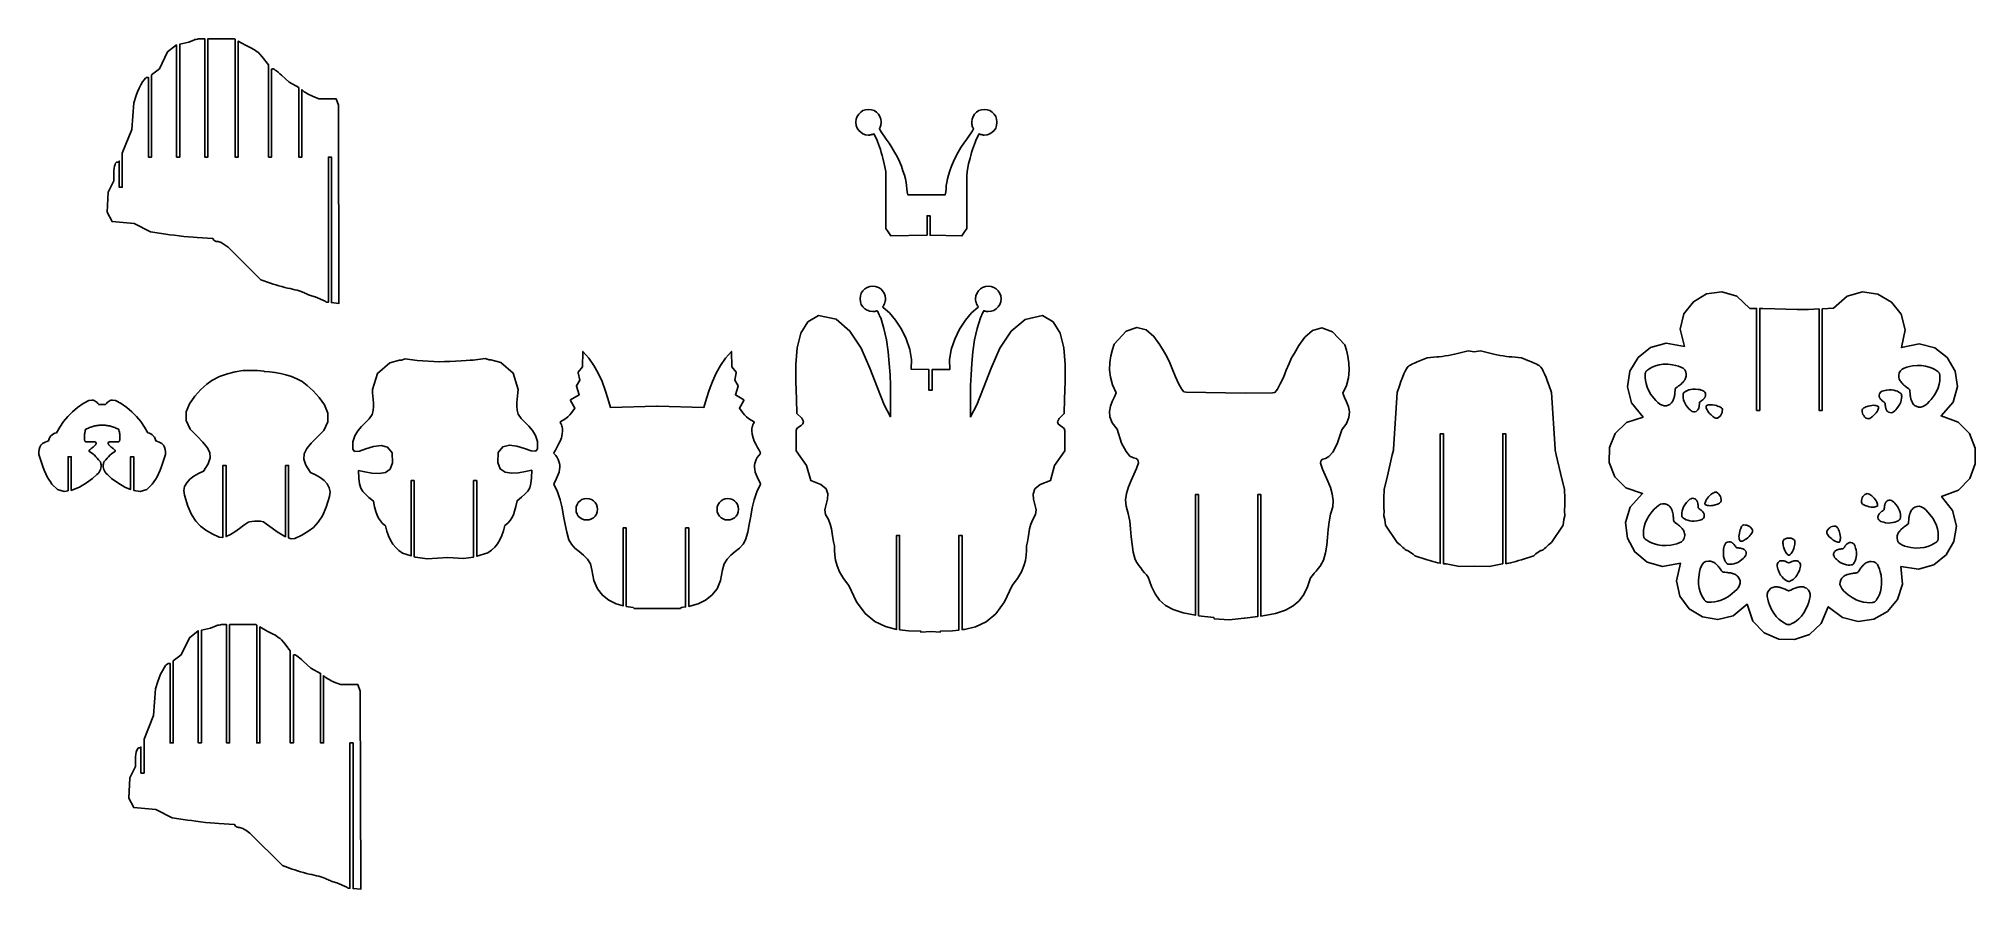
# Model space of a CAD drawing. Header units: millimetres. Extents: x 7 to 1861, y 479 to 1295.
import ezdxf

# ---------------------------------------------------------------- set-up
doc = ezdxf.new("R2010")
doc.units = ezdxf.units.MM
doc.layers.get('0').update_dxf_attribs({"color": 46, "true_color": 0x876e08})

msp = doc.modelspace()

# ---------------------------------------------------------------- linework, layer by layer
at = {"color": 251, "true_color": 0x565656}
for points in [[(108.7, 1256.7), (107.4, 1255.2), (105.8, 1253.1), (104.2, 1250.3), (102.6, 1247.1), (101.1, 1243.6), (99.8, 1240.1), (97.5, 1233.1), (95.8, 1207.4), (86.6, 1184.8), (86.6, 1152.2), (83.6, 1152.2), (83.6, 1177.4), (83.2, 1176.3), (81.8, 1176.3), (80.9, 1176.1), (80.2, 1175.3), (79.6, 1174.1), (79.1, 1172.4), (78.8, 1170.3), (78.6, 1167.8), (78.5, 1164.9), (78.5, 1158.4), (72.9, 1147.6), (72.1, 1128.2), (76.8, 1119.2), (97.8, 1117.3), (113.7, 1109.5), (128.4, 1107.2), (132.1, 1106.7), (136.3, 1106.1), (140.9, 1105.5), (145.5, 1105), (150, 1104.6), (154.3, 1104.2), (158.2, 1103.9), (173.4, 1102.9), (174.2, 1101.5), (174.5, 1101.2), (174.9, 1100.9), (175.4, 1100.7), (175.9, 1100.4), (176.5, 1100.3), (177.2, 1100.2), (177.8, 1100.1), (178.5, 1100.1), (179.4, 1099.8), (180.3, 1099.5), (181.3, 1099.1), (182.3, 1098.6), (183.3, 1098), (184.2, 1097.4), (187.9, 1094.7), (219.2, 1063.6), (228.6, 1060.2), (231, 1059.4), (233.6, 1058.5), (236.5, 1057.7), (239.4, 1056.9), (242.2, 1056.1), (244.9, 1055.5), (247.2, 1055), (249.5, 1054.5), (251.7, 1053.9), (253.9, 1053.4), (256, 1052.8), (257.8, 1052.2), (259.3, 1051.7), (260.5, 1051.2), (261.4, 1050.7), (262.5, 1050.2), (263.7, 1049.7), (264.8, 1049.2), (265.9, 1048.8), (266.9, 1048.4), (267.8, 1048.1), (271.3, 1047), (280.8, 1042.9), (281.7, 1042.1), (283.9, 1041.9), (283.9, 1181.1), (286.9, 1181.1), (286.9, 1041.6), (294.1, 1040.9), (293.7, 1230.7), (291.3, 1237), (274.8, 1237), (268.8, 1239.5), (267.4, 1240.1), (265.9, 1240.8), (264.5, 1241.5), (263.1, 1242.3), (261.9, 1243), (260.9, 1243.7), (260.1, 1244.3), (258.6, 1245.7), (258.6, 1181.1), (255.6, 1181.1), (255.6, 1247.7), (246.5, 1252.8), (239.1, 1259.5), (237.4, 1261), (235.7, 1262.4), (234.3, 1263.6), (233, 1264.5), (231.9, 1265.2), (231.2, 1265.6), (230.8, 1265.7), (229.9, 1265.1), (229.6, 1265.5), (229.6, 1181.1), (226.6, 1181.1), (226.6, 1269.4), (220.5, 1277.3), (218.4, 1279.8), (217.8, 1280.4), (216.9, 1281.2), (215.8, 1282), (214.6, 1282.9), (213.2, 1283.7), (211.8, 1284.6), (210.4, 1285.3), (204.5, 1288.4), (197.6, 1292.3), (197.6, 1181.1), (194.6, 1181.1), (194.6, 1294), (193.7, 1294.5), (168.6, 1294.5), (168.6, 1181.1), (165.6, 1181.1), (165.6, 1294.5), (161.8, 1294.5), (160.8, 1294.5), (159.7, 1294.3), (158.6, 1294.1), (157.4, 1293.9), (156.2, 1293.6), (155.2, 1293.2), (154.2, 1292.8), (150.4, 1291.1), (141.6, 1289.2), (141.6, 1181.1), (138.6, 1181.1), (138.6, 1288.6), (138.4, 1288.6), (130, 1282), (122.2, 1265.7), (114.6, 1259.8), (114.6, 1181.1), (111.6, 1181.1), (111.6, 1257.4), (111.4, 1257.2), (109.8, 1257.2)], [(923.9, 1211.5), (923, 1208.9), (921.6, 1206.7), (919.7, 1204.8), (917.4, 1203.4), (914.9, 1202.5), (912.1, 1202.2), (911.4, 1202.2), (910.6, 1202.3), (909.9, 1202.4), (909.1, 1202.6), (908.4, 1202.8), (907.7, 1203), (907, 1203.3), (904.4, 1197.9), (903.5, 1195.9), (902.6, 1193.5), (901.7, 1190.9), (900.8, 1188.2), (899.9, 1185.4), (899.1, 1182.6), (898.4, 1179.9), (897.1, 1174.7), (895.6, 1167.4), (895.4, 1163.1), (895.4, 1112.5), (893.2, 1109.5), (893.2, 1109.5), (890.7, 1105.5), (860.2, 1106.2), (860.2, 1106.4), (860.2, 1108.8), (860.2, 1109), (860.2, 1109.2), (860.2, 1118.2), (860.2, 1118.4), (860.2, 1118.6), (860.2, 1124.9), (857.2, 1124.9), (857.2, 1116.2), (857.2, 1116), (857.2, 1106.3), (856.7, 1106.3), (822.6, 1105.5), (820.1, 1109.5), (820.1, 1109.5), (817.9, 1112.5), (817.9, 1163.1), (817.8, 1167.4), (816.2, 1174.7), (814.9, 1179.9), (814.2, 1182.6), (813.4, 1185.4), (812.6, 1188.2), (811.6, 1190.9), (810.7, 1193.5), (809.8, 1195.9), (809, 1197.9), (806.4, 1203.3), (805.7, 1203), (805, 1202.8), (804.2, 1202.6), (803.5, 1202.4), (802.7, 1202.3), (802, 1202.2), (801.2, 1202.2), (798.4, 1202.5), (795.9, 1203.4), (793.7, 1204.8), (791.8, 1206.7), (790.4, 1208.9), (789.5, 1211.5), (789.1, 1214.2), (789.2, 1214.5), (789.1, 1214.7), (789.5, 1217.5), (790.4, 1220), (791.8, 1222.3), (793.7, 1224.1), (795.9, 1225.6), (798.4, 1226.5), (801.2, 1226.8), (804, 1226.5), (806.5, 1225.6), (808.8, 1224.1), (810.6, 1222.3), (812.1, 1220), (813, 1217.5), (813.3, 1214.7), (813.3, 1214.5), (813.3, 1214.2), (813.2, 1213.3), (813.1, 1212.5), (813, 1211.6), (812.7, 1210.7), (812.4, 1209.9), (812.1, 1209.1), (811.7, 1208.3), (812.6, 1206.1), (818.1, 1198.1), (820.9, 1194.3), (823.6, 1190.2), (826.2, 1185.9), (828.7, 1181.5), (830.8, 1176.9), (832.7, 1172.3), (834.1, 1167.8), (835.6, 1163.8), (836.6, 1160.2), (837.2, 1156.8), (837.6, 1153.7), (837.9, 1150.7), (838.2, 1147.8), (838.7, 1144.9), (874.7, 1144.9), (875.1, 1147.8), (875.5, 1150.7), (875.7, 1153.7), (876.1, 1156.8), (876.8, 1160.2), (877.8, 1163.8), (879.2, 1167.8), (880.7, 1172.3), (882.5, 1176.9), (884.7, 1181.5), (887.1, 1185.9), (889.7, 1190.2), (892.4, 1194.3), (895.2, 1198.1), (900.8, 1206.1), (901.7, 1208.3), (901.3, 1209.1), (900.9, 1209.9), (900.6, 1210.7), (900.4, 1211.6), (900.2, 1212.5), (900.1, 1213.3), (900.1, 1214.2), (900.1, 1214.5), (900.1, 1214.7), (900.4, 1217.5), (901.3, 1220), (902.7, 1222.3), (904.6, 1224.1), (906.8, 1225.6), (909.4, 1226.5), (912.1, 1226.8), (914.9, 1226.5), (917.4, 1225.6), (919.7, 1224.1), (921.6, 1222.3), (923, 1220), (923.9, 1217.5), (924.2, 1214.7), (924.2, 1214.5), (924.2, 1214.2)], [(959.3, 853.2), (960.6, 848), (961.6, 843.1), (961.1, 838.4), (958.4, 833.8), (956.5, 829.2), (955.4, 824.8), (954.7, 820.4), (954.1, 816.3), (953.5, 812.3), (952.5, 808.6), (952.5, 804.2), (952.2, 799.6), (951.5, 794.6), (950, 789.3), (947.6, 783.5), (943.9, 777.2), (938.8, 770.4), (931.5, 754.8), (923.2, 743.5), (913.9, 735.8), (903.8, 731), (893, 728.4), (890.8, 728.2), (890.8, 818.5), (887.8, 818.5), (887.8, 727.8), (881.6, 727.2), (869.9, 726.7), (869.9, 725.8), (861.1, 726.4), (851.2, 725.8), (851.2, 726.8), (839.5, 727.2), (831, 728.1), (831, 818.5), (828, 818.5), (828, 728.5), (817.4, 731.1), (807.3, 735.9), (798, 743.6), (789.6, 754.8), (782.4, 770.4), (777.2, 777.3), (773.5, 783.6), (771.1, 789.3), (769.6, 794.7), (768.9, 799.6), (768.6, 804.3), (768.6, 808.6), (767.6, 812.4), (767, 816.3), (766.4, 820.5), (765.7, 824.8), (764.6, 829.2), (762.8, 833.8), (760.1, 838.5), (759.5, 843.1), (760.5, 848.1), (761.9, 853.2), (762.3, 858.3), (760.6, 863.1), (755.5, 867.4), (745.8, 871.1), (741.8, 885.5), (731.9, 899.6), (732, 919.1), (732.5, 921), (734.3, 922.4), (736.6, 923.7), (738.3, 925.4), (738.8, 927.6), (737.2, 930.8), (732.6, 935.2), (732.2, 949.4), (731.6, 965.6), (731.6, 982.4), (733, 998.4), (736.5, 1012.4), (743, 1023.1), (753.3, 1029.2), (770.1, 1025.6), (783.4, 1014.3), (794.1, 997.9), (802.6, 978.9), (809.8, 960), (816.1, 943.5), (822.3, 932.2), (822.2, 953), (822.1, 962.2), (821.8, 972.4), (821.1, 983.3), (820, 994.6), (818.3, 1005.8), (816, 1016.8), (812.9, 1027), (812.3, 1028), (811.8, 1029.1), (811.3, 1030.1), (810.8, 1031.1), (810.4, 1032.1), (810, 1033), (809.6, 1033.8), (809, 1033.6), (808.4, 1033.5), (807.8, 1033.3), (807.1, 1033.2), (806.5, 1033.1), (805.9, 1033), (805.2, 1033), (802.4, 1033.4), (799.9, 1034.3), (797.6, 1035.7), (795.7, 1037.6), (794.3, 1039.9), (793.4, 1042.4), (793.1, 1045.2), (793.4, 1048), (794.3, 1050.6), (795.7, 1052.8), (797.6, 1054.7), (799.9, 1056.2), (802.4, 1057.1), (805.2, 1057.4), (808, 1057.1), (810.6, 1056.2), (812.9, 1054.7), (814.7, 1052.8), (816.2, 1050.6), (817.1, 1048), (817.4, 1045.2), (817.4, 1044), (817.2, 1042.9), (816.9, 1041.7), (816.5, 1040.6), (816, 1039.5), (815.4, 1038.5), (814.7, 1037.6), (815.3, 1037), (821.2, 1031.9), (827.1, 1024.8), (832.7, 1016.3), (837.4, 1006.8), (840.8, 996.8), (842.5, 987), (842.1, 977.7), (859.1, 977.4), (859.1, 957.7), (862.1, 957.7), (862.1, 977.4), (879.1, 977.6), (878.6, 986.9), (880.3, 996.8), (883.7, 1006.7), (888.4, 1016.2), (894, 1024.8), (899.9, 1031.8), (905.9, 1036.9), (906.4, 1037.5), (905.7, 1038.5), (905.1, 1039.5), (904.6, 1040.6), (904.2, 1041.7), (904, 1042.8), (903.8, 1044), (903.7, 1045.2), (904, 1048), (905, 1050.5), (906.4, 1052.8), (908.3, 1054.7), (910.5, 1056.1), (913.1, 1057), (915.9, 1057.3), (918.7, 1057), (921.3, 1056.1), (923.5, 1054.7), (925.4, 1052.8), (926.8, 1050.5), (927.8, 1048), (928.1, 1045.2), (927.8, 1042.4), (926.8, 1039.8), (925.4, 1037.5), (923.5, 1035.7), (921.3, 1034.2), (918.7, 1033.3), (915.9, 1033), (915.3, 1033), (914.6, 1033.1), (914, 1033.1), (913.4, 1033.3), (912.7, 1033.4), (912.1, 1033.6), (911.5, 1033.8), (911.2, 1033), (910.8, 1032), (910.3, 1031.1), (909.8, 1030.1), (909.3, 1029), (908.8, 1028), (908.3, 1027), (905.2, 1016.7), (902.8, 1005.8), (901.2, 994.5), (900, 983.3), (899.4, 972.4), (899, 962.1), (899, 952.9), (898.8, 932.1), (905, 943.5), (911.4, 959.9), (918.5, 978.9), (927.1, 997.8), (937.7, 1014.2), (951.1, 1025.5), (967.8, 1029.2), (978.1, 1023.1), (984.6, 1012.4), (988.2, 998.4), (989.5, 982.3), (989.5, 965.6), (988.9, 949.4), (988.6, 935.2), (983.9, 930.7), (982.3, 927.5), (982.8, 925.3), (984.6, 923.7), (986.8, 922.3), (988.6, 920.9), (989.2, 919.1), (989.2, 899.6), (979.4, 885.5), (975.4, 871.1), (965.7, 867.4), (960.6, 863), (958.8, 858.2)], [(1587.2, 748.3), (1599.8, 740.5), (1614.5, 737.9), (1629.3, 741.5), (1642.6, 752.6), (1648.2, 736.2), (1659, 725), (1672.9, 719.2), (1688, 718.7), (1702.2, 723.7), (1713.6, 734.1), (1720.3, 750.1), (1733.9, 739.7), (1748.9, 736.1), (1763.8, 738.3), (1776.9, 745.6), (1786.6, 757), (1791.4, 771.7), (1789.8, 788.7), (1806.8, 786.2), (1821.5, 790.4), (1833.2, 799.8), (1840.6, 812.7), (1843.1, 827.5), (1839.4, 842.4), (1828.8, 855.9), (1844.9, 862), (1855.7, 873.1), (1861.1, 887.2), (1861, 902.2), (1855.5, 916.2), (1844.7, 927.1), (1828.4, 933.1), (1840, 946.2), (1844.1, 961.2), (1841.8, 976), (1834.3, 989), (1822.4, 998.3), (1807.4, 1002.1), (1790.3, 998.5), (1793.8, 1015.5), (1790, 1030.4), (1780.7, 1042.1), (1767.8, 1049.6), (1753.1, 1051.8), (1738.3, 1047.8), (1725.2, 1036.4), (1714.5, 1035.6), (1714.5, 938.3), (1711.5, 938.3), (1711.5, 1035.5), (1701.4, 1035.1), (1690.5, 1035.1), (1679.8, 1035.3), (1669, 1035.7), (1657.6, 1035.9), (1654.7, 1036), (1654.7, 938.3), (1651.7, 938.3), (1651.7, 1036), (1645.3, 1036.1), (1632.8, 1047.8), (1618.4, 1052), (1603.8, 1049.9), (1591.1, 1042.5), (1582.1, 1031), (1578.6, 1016.3), (1582.6, 999.6), (1565.2, 1002.7), (1550.1, 998.5), (1538.1, 989), (1530.4, 975.8), (1528, 960.8), (1531.9, 945.6), (1543, 931.9), (1527, 926.7), (1516.2, 916.3), (1510.8, 902.8), (1510.6, 888.3), (1515.8, 874.7), (1526.4, 864.1), (1542.4, 858.6), (1530.5, 845.7), (1526, 830.9), (1527.9, 815.9), (1535.1, 802.7), (1546.7, 793), (1561.6, 788.8), (1578.9, 791.9), (1574.9, 775.1), (1578.3, 760.2)], [(1192.8, 958.6), (1195.5, 963.7), (1198.5, 970), (1201.3, 976.8), (1204, 983.3), (1206.3, 988.6), (1209, 993.2), (1213.3, 1000.6), (1219.1, 1008.6), (1226.4, 1014.9), (1235.3, 1017.3), (1245.6, 1013.5), (1257.3, 1001.2), (1258.9, 996.1), (1260.3, 990.2), (1261.3, 983.7), (1261.5, 976.8), (1260.8, 969.5), (1258.8, 962.1), (1255.4, 954.7), (1257, 950.8), (1259, 946.4), (1260.7, 941.8), (1261.7, 936.8), (1261.3, 931.4), (1259, 925.8), (1254.4, 919.8), (1250, 906.4), (1245.8, 898.3), (1242, 894.1), (1238.8, 892.3), (1236.2, 891.6), (1234.6, 890.5), (1234, 887.6), (1235.9, 882.1), (1238.4, 876.4), (1241, 870.5), (1243.5, 864.4), (1245.3, 858.3), (1246.2, 852), (1245.8, 845.8), (1243.6, 838.9), (1242.3, 831.6), (1241.4, 824.1), (1240.8, 816.6), (1240.1, 809.1), (1238.9, 801.8), (1236.9, 794.8), (1235.3, 791.8), (1233.6, 789.2), (1231.7, 786.7), (1229.9, 784.4), (1228.1, 782.2), (1226.3, 780), (1224.6, 777.8), (1221.5, 769.2), (1218, 761.9), (1213.6, 755.9), (1208, 751), (1200.6, 747), (1191, 743.8), (1178.8, 741.3), (1177, 741.1), (1177, 857.6), (1174, 857.6), (1174, 740.7), (1161.5, 739.2), (1161.5, 739.1), (1160.8, 739.1), (1146.5, 737.6), (1132.1, 738.6), (1131.9, 739.7), (1117.2, 741.6), (1117.2, 857.6), (1114.2, 857.6), (1114.2, 742), (1102.6, 744.4), (1093, 747.6), (1085.6, 751.5), (1080, 756.4), (1075.6, 762.5), (1072.1, 769.7), (1069, 778.4), (1067.3, 780.6), (1065.6, 782.7), (1063.7, 784.9), (1061.9, 787.3), (1060, 789.7), (1058.3, 792.4), (1056.7, 795.3), (1054.7, 802.3), (1053.6, 809.7), (1052.8, 817.2), (1052.2, 824.7), (1051.4, 832.2), (1050, 839.4), (1047.8, 846.4), (1047.4, 852.6), (1048.3, 858.8), (1050.1, 865), (1052.6, 871), (1055.2, 876.9), (1057.7, 882.7), (1059.6, 888.2), (1059, 891.1), (1057.4, 892.2), (1054.8, 892.9), (1051.6, 894.6), (1047.8, 898.9), (1043.6, 907), (1039.2, 920.4), (1034.6, 926.3), (1032.3, 932), (1031.9, 937.3), (1032.9, 942.3), (1034.6, 947), (1036.6, 951.3), (1038.2, 955.3), (1034.8, 962.7), (1032.8, 970.1), (1032.1, 977.3), (1032.3, 984.3), (1033.3, 990.7), (1034.7, 996.6), (1036.3, 1001.8), (1048, 1014.1), (1058.3, 1017.9), (1067.2, 1015.5), (1074.5, 1009.2), (1080.3, 1001.2), (1084.6, 993.8), (1087.3, 989.2), (1089.6, 983.9), (1092.3, 977.4), (1095.1, 970.6), (1098.1, 964.2), (1100.9, 959.1), (1103.3, 956.1), (1105.4, 955.9), (1161.8, 954.8), (1188.2, 955.3), (1190.3, 955.5)], [(366.2, 871), (363.2, 871), (363.2, 798.9), (355, 801.6), (351.5, 804), (348.4, 806.8), (345.7, 810.1), (343.5, 813.9), (341.5, 818), (339.9, 822.6), (338.7, 827.6), (335.9, 830), (333.7, 832.4), (332, 835), (330.6, 837.9), (329.4, 841.4), (328.2, 845.9), (327.1, 851.4), (322.8, 855), (319.4, 857.9), (316.9, 860.7), (315, 863.8), (313.8, 867.9), (313.1, 873.3), (312.9, 880.7), (319, 879.4), (325.7, 878.2), (332.5, 877.7), (338.5, 878.8), (343, 882), (345.5, 888.1), (345, 897.7), (340.7, 903.2), (334.4, 904.8), (327.2, 903.7), (319.9, 901.5), (313.6, 899.4), (309.1, 898.8), (307.4, 901.1), (307.5, 908.3), (309.3, 914.1), (312.1, 918.8), (315.7, 922.9), (319.5, 926.6), (323.1, 930.3), (326, 934.4), (326.9, 938.3), (327.2, 942), (327.1, 945.5), (326.9, 948.8), (326.5, 952), (326.2, 955.1), (326.1, 958.2), (330.9, 973.7), (342.7, 984), (352.2, 986.6), (353.9, 986.4), (357.5, 987.6), (369, 986.2), (390.3, 984.9), (395.1, 985.1), (400.4, 985.2), (405.8, 985.5), (411, 985.7), (415.8, 986), (419.7, 986.3), (422.6, 986.5), (434.2, 987.9), (437.8, 986.8), (439.5, 986.9), (449, 984.3), (460.8, 974.1), (465.6, 958.5), (465.5, 955.4), (465.2, 952.3), (464.8, 949.1), (464.5, 945.8), (464.5, 942.3), (464.8, 938.6), (465.6, 934.7), (468.6, 930.7), (472.2, 927), (476, 923.2), (479.5, 919.2), (482.4, 914.4), (484.1, 908.6), (484.3, 901.4), (482.6, 899.1), (478.1, 899.7), (471.7, 901.8), (464.5, 904), (457.3, 905.1), (451, 903.5), (446.6, 898), (446.2, 888.4), (448.6, 882.3), (453.2, 879.1), (459.2, 878.1), (465.9, 878.5), (472.7, 879.7), (478.7, 881), (478.5, 873.6), (477.9, 868.2), (476.7, 864.2), (474.8, 861), (472.2, 858.2), (468.8, 855.3), (464.6, 851.7), (463.4, 846.2), (462.3, 841.8), (461.1, 838.2), (459.7, 835.3), (457.9, 832.7), (455.7, 830.4), (453, 827.9), (451.7, 822.9), (450.2, 818.3), (448.2, 814.2), (445.9, 810.4), (443.2, 807.1), (440.2, 804.3), (436.7, 801.9), (426, 798.5), (426, 871), (423, 871), (423, 797.7), (413.3, 796.3), (398.2, 797.4), (378.4, 796), (367.3, 797.6), (366.2, 797.9)], [(598.4, 942.3), (598.4, 942.3), (598.4, 942.3), (598.4, 942.3), (598.4, 942.3), (598.4, 942.3), (598.8, 942.3), (599.2, 942.3), (599.2, 942.3), (599.2, 942.3), (599.2, 942.3), (599.2, 942.3), (599.2, 942.3), (599.2, 942.3), (599.2, 942.3), (643.6, 941.2), (646, 949.6), (648.6, 957.8), (651.7, 966), (655.3, 973.9), (659.4, 981.4), (664.3, 988.4), (669.9, 994.8), (670.4, 980.1), (674.4, 974.9), (674.4, 974.5), (674.4, 974.4), (673.1, 967.3), (676.3, 962), (676.1, 961.7), (676.3, 961.5), (673.7, 953.2), (681.9, 948.4), (681.6, 948), (681.9, 947.9), (677.5, 940.5), (679.2, 938.1), (680.9, 935.9), (682.5, 934), (684.3, 932.2), (686.3, 930.5), (688.7, 928.9), (691.7, 927.3), (691.4, 926.9), (691.7, 926.8), (691.1, 925.7), (690.5, 924.5), (690.1, 923.3), (689.8, 922.2), (689.6, 921), (689.4, 919.9), (689.4, 918.8), (689.7, 915.4), (690.6, 912.1), (691.8, 908.9), (693.3, 905.8), (694.8, 902.9), (696.4, 900.2), (697.7, 897.6), (697.5, 897.4), (697.7, 897.1), (696, 895.1), (694.7, 893.1), (693.7, 891.2), (693, 889.3), (692.4, 887.5), (692.1, 885.8), (692, 884), (692.3, 881.6), (692.8, 879.1), (693.6, 876.8), (694.5, 874.5), (695.6, 872.3), (696.7, 870.2), (697.7, 868), (697.5, 867.8), (697.7, 867.5), (694.2, 860.2), (691.7, 852.6), (689.9, 844.8), (688.4, 836.9), (687, 829.1), (685.5, 821.5), (683.3, 814.2), (681, 810), (677.6, 806.4), (673.6, 803.1), (669.4, 799.7), (665.7, 795.9), (662.8, 791.2), (661.4, 785.4), (659.6, 775.4), (656.1, 767.4), (651.2, 761.1), (645.1, 756.4), (638, 753), (630.2, 750.7), (629, 750.5), (629, 825.7), (626, 825.7), (626, 750), (621.8, 749.3), (621, 748.6), (613.6, 748.6), (611.7, 748.5), (608.8, 748.4), (606, 748.4), (603.2, 748.4), (600.4, 748.4), (598.8, 748.4), (597.3, 748.4), (594.5, 748.4), (591.6, 748.4), (588.8, 748.4), (586, 748.5), (584, 748.6), (576.7, 748.6), (575.9, 749.3), (569.2, 750.4), (569.2, 825.7), (566.2, 825.7), (566.2, 751), (559.6, 753), (552.5, 756.4), (546.4, 761.1), (541.5, 767.4), (538, 775.4), (536.2, 785.4), (534.8, 791.2), (532, 795.9), (528.2, 799.7), (524.1, 803.1), (520, 806.4), (516.6, 810), (514.3, 814.2), (512.2, 821.5), (510.6, 829.1), (509.2, 836.9), (507.8, 844.8), (506, 852.6), (503.5, 860.2), (500, 867.5), (500.1, 867.8), (500, 868), (501, 870.2), (502.1, 872.3), (503.1, 874.5), (504, 876.8), (504.8, 879.1), (505.4, 881.6), (505.6, 884), (505.5, 885.8), (505.2, 887.5), (504.7, 889.3), (503.9, 891.2), (502.9, 893.1), (501.6, 895.1), (500, 897.1), (500.1, 897.4), (500, 897.6), (501.3, 900.2), (502.8, 902.9), (504.4, 905.8), (505.8, 908.9), (507.1, 912.1), (507.9, 915.4), (508.3, 918.8), (508.2, 919.9), (508.1, 921), (507.8, 922.2), (507.5, 923.3), (507.1, 924.5), (506.6, 925.7), (506, 926.8), (506.2, 926.9), (506, 927.3), (508.9, 928.9), (511.3, 930.5), (513.4, 932.2), (515.1, 934), (516.8, 935.9), (518.4, 938.1), (520.1, 940.5), (515.8, 947.9), (516, 948), (515.8, 948.4), (524, 953.2), (521.4, 961.5), (521.5, 961.7), (521.4, 962), (524.6, 967.3), (523.2, 974.4), (523.3, 974.5), (523.2, 974.9), (527.2, 980.1), (527.7, 994.8), (533.4, 988.4), (538.2, 981.4), (542.4, 973.9), (546, 966), (549, 957.8), (551.7, 949.6), (554, 941.2), (598.4, 942.3)], [(1408.3, 791.4), (1395.4, 788.6), (1381.3, 789), (1367.2, 788.6), (1354.3, 791.4), (1351.7, 791.4), (1351.7, 915.9), (1348.7, 915.9), (1348.7, 791.7), (1348.5, 791.8), (1346.5, 792.2), (1344.1, 792.8), (1341.6, 793.5), (1338.8, 794.4), (1336.1, 795.2), (1324.3, 799.1), (1322.7, 800.6), (1322.2, 800.8), (1318.1, 803.8), (1318.1, 803.8), (1318, 803.8), (1318, 803.8), (1317.9, 803.8), (1317.9, 803.8), (1317.8, 803.8), (1317.8, 803.8), (1317.7, 803.9), (1317.7, 803.9), (1316.9, 804), (1316, 804.4), (1315, 805), (1314, 805.9), (1312.8, 807), (1311.5, 808.2), (1310.2, 809.6), (1307.4, 811.6), (1296.3, 828.4), (1295.7, 833.9), (1294.6, 837.3), (1294.9, 842.3), (1294.8, 844.1), (1294.7, 845.8), (1294.7, 847.6), (1294.6, 849.3), (1294.6, 851), (1294.6, 852.5), (1294.7, 854), (1294.9, 862.8), (1297.4, 872.7), (1302.8, 895.7), (1303.9, 900.3), (1304, 901.1), (1307.5, 955.6), (1309.6, 961.9), (1311.1, 966.1), (1312.5, 969.9), (1313.9, 973.2), (1315.2, 975.9), (1316.4, 978.1), (1317.5, 979.8), (1318.5, 980.8), (1319.1, 981.2), (1320.2, 981.8), (1321.5, 982.5), (1323, 983.2), (1324.7, 984), (1326.5, 984.8), (1328.3, 985.6), (1336.1, 988.8), (1345.4, 989.5), (1347.8, 989.8), (1350.6, 990.1), (1353.5, 990.5), (1356.6, 991), (1359.6, 991.6), (1362.5, 992.2), (1365.1, 992.8), (1375.4, 995.3), (1381.3, 994.6), (1387.2, 995.3), (1397.5, 992.8), (1400.1, 992.2), (1403, 991.6), (1406, 991), (1409.1, 990.5), (1412, 990.1), (1414.7, 989.8), (1417.2, 989.5), (1426.5, 988.8), (1434.3, 985.6), (1436.1, 984.8), (1437.9, 984), (1439.6, 983.2), (1441.1, 982.5), (1442.4, 981.8), (1443.4, 981.2), (1444.1, 980.8), (1445.1, 979.8), (1446.2, 978.1), (1447.4, 975.9), (1448.7, 973.2), (1450, 969.9), (1451.5, 966.1), (1453, 961.9), (1455.1, 955.6), (1458.6, 901.1), (1458.7, 900.3), (1459.7, 895.7), (1465.2, 872.7), (1467.6, 862.8), (1467.9, 854), (1468, 852.5), (1468, 851), (1467.9, 849.3), (1467.9, 847.6), (1467.9, 845.8), (1467.8, 844.1), (1467.7, 842.3), (1468, 837.3), (1466.9, 833.9), (1466.3, 828.4), (1455.2, 811.6), (1452.3, 809.6), (1451.1, 808.2), (1449.8, 807), (1448.6, 805.9), (1447.5, 805), (1446.5, 804.4), (1445.6, 804), (1444.9, 803.9), (1444.8, 803.9), (1444.8, 803.8), (1444.7, 803.8), (1444.7, 803.8), (1444.7, 803.8), (1444.6, 803.8), (1444.5, 803.8), (1444.5, 803.8), (1444.5, 803.8), (1440.4, 800.8), (1439.9, 800.6), (1438.3, 799.1), (1426.5, 795.2), (1423.7, 794.4), (1421, 793.5), (1418.4, 792.8), (1416.1, 792.2), (1414.1, 791.8), (1412.5, 791.5), (1411.5, 791.4), (1411.5, 915.9), (1408.5, 915.9), (1408.5, 791.4)], [(242.8, 885.6), (242.8, 817.3), (239.6, 819), (234.8, 822.1), (230.1, 825.6), (225.7, 828.8), (221.8, 831.5), (218.9, 832.1), (215.9, 832.2), (213.1, 832.1), (210.5, 831.8), (208.5, 831.4), (207.2, 831.1), (206.7, 831), (202.9, 828.2), (198.7, 825.1), (194.4, 822.1), (190.1, 819.4), (186, 817.4), (186, 817.4), (186, 817.4), (186, 885.6), (183, 885.6), (183, 816.6), (182.4, 816.5), (179.4, 816.8), (172.6, 820.1), (166.7, 823.4), (161.5, 827.4), (156.9, 832.3), (152.9, 838.6), (149.3, 846.7), (146, 857), (145.5, 861.4), (146.3, 865.4), (148.3, 869), (151.2, 872.3), (155, 875.2), (159.5, 877.8), (164.4, 880), (168.8, 887), (170.6, 892.9), (170.3, 898), (167.9, 902.9), (163.8, 908), (158.3, 913.6), (151.5, 920.2), (147.6, 928.6), (147.7, 936.9), (150.9, 944.7), (155.9, 951.9), (161.9, 958.2), (167.6, 963.3), (172.2, 967.1), (179.7, 970.8), (187.2, 973.5), (194.7, 975.4), (202.1, 976.4), (209.3, 976.7), (216.1, 976.5), (222.6, 975.8), (222.6, 975.5), (227.6, 975.3), (232.8, 974.7), (238, 973.8), (243.2, 972.5), (248.5, 970.8), (253.7, 968.6), (258.9, 965.9), (263.5, 962.1), (269.3, 957), (275.2, 950.7), (280.3, 943.5), (283.4, 935.6), (283.5, 927.4), (279.6, 919), (272.9, 912.4), (267.3, 906.8), (263.2, 901.7), (260.9, 896.8), (260.5, 891.7), (262.3, 885.8), (266.7, 878.8), (271.7, 876.5), (276.1, 874), (279.9, 871), (282.8, 867.8), (284.8, 864.2), (285.6, 860.2), (285.1, 855.8), (281.8, 845.5), (278.3, 837.4), (274.2, 831.1), (269.6, 826.2), (264.4, 822.2), (258.5, 818.8), (251.8, 815.6), (248.4, 815.3), (245.8, 816.1), (245.8, 885.6)], [(1581.2, 978.8), (1579.2, 979.9), (1576.8, 980.8), (1574.1, 981.5), (1571.1, 982.1), (1566.5, 982.6), (1562.2, 982.5), (1558.2, 981.9), (1554.8, 981), (1551.8, 979.8), (1549.3, 978.5), (1547.4, 977.1), (1547.1, 976.9), (1546.8, 976.7), (1546.5, 976.5), (1546.3, 976.3), (1546.1, 976), (1545.9, 975.8), (1545.8, 975.7), (1545.7, 975.6), (1545.7, 975.5), (1545.7, 975.4), (1545.6, 975.4), (1545.6, 975.3), (1545.5, 975.3), (1545.5, 975.2), (1545.5, 975.2), (1545.4, 974.9), (1545.3, 974.6), (1545.2, 974.2), (1545.1, 973.8), (1545, 973.3), (1545, 972.8), (1545, 972.3), (1545, 969.9), (1545.2, 967.1), (1545.8, 964.1), (1546.8, 960.7), (1548.3, 957.2), (1550.4, 953.7), (1553.1, 950.1), (1555.1, 947.9), (1557.1, 945.9), (1559.1, 944.3), (1561.1, 943.2), (1563.2, 942.6), (1565.3, 942.7), (1567.6, 943.5), (1568.6, 944.1), (1569.5, 944.8), (1570.2, 945.6), (1570.8, 946.4), (1571.4, 947.3), (1571.8, 948.2), (1572.1, 949.1), (1572.3, 949.5), (1572.5, 950), (1572.6, 950.6), (1572.8, 951.1), (1572.9, 951.6), (1573.1, 952.7), (1573.2, 953.7), (1573.3, 954.7), (1573.4, 955.7), (1573.6, 957.4), (1573.6, 958.2), (1573.7, 958.8), (1573.9, 959.3), (1573.9, 959.4), (1574, 959.5), (1574.4, 959.9), (1574.9, 960.3), (1575.5, 960.7), (1576.9, 961.7), (1577.7, 962.3), (1578.5, 962.9), (1579.3, 963.6), (1580.1, 964.3), (1580.5, 964.7), (1580.9, 965.1), (1581.2, 965.5), (1581.6, 965.9), (1581.9, 966.3), (1582.2, 966.8), (1582.3, 966.9), (1582.8, 967.6), (1583.3, 968.4), (1583.7, 969.2), (1584, 970.1), (1584.2, 971), (1584.3, 972), (1584.3, 973), (1583.8, 975.4), (1582.8, 977.3)], [(1795.2, 960.6), (1796.6, 959.6), (1797.2, 959.2), (1797.7, 958.7), (1798.1, 958.4), (1798.1, 958.3), (1798.2, 958.1), (1798.3, 957.6), (1798.4, 957), (1798.5, 956.2), (1798.6, 954.5), (1798.7, 953.5), (1798.8, 952.5), (1798.9, 951.5), (1799.1, 950.4), (1799.2, 949.9), (1799.4, 949.4), (1799.5, 948.9), (1799.7, 948.3), (1799.9, 947.8), (1800.1, 947.3), (1800.2, 947.2), (1800.5, 946.4), (1800.9, 945.6), (1801.4, 944.8), (1802, 944.1), (1802.7, 943.4), (1803.5, 942.8), (1804.4, 942.3), (1806.6, 941.5), (1808.8, 941.4), (1810.9, 941.9), (1812.9, 943.1), (1814.9, 944.7), (1816.9, 946.7), (1818.9, 948.9), (1821.8, 952.6), (1824, 956.3), (1825.5, 959.9), (1826.5, 963.4), (1827, 966.6), (1827.2, 969.4), (1827.1, 971.7), (1827.1, 972.1), (1827, 972.5), (1827, 972.8), (1826.9, 973.1), (1826.8, 973.4), (1826.7, 973.6), (1826.7, 973.8), (1826.6, 973.9), (1826.6, 974), (1826.5, 974), (1826.5, 974.1), (1826.5, 974.2), (1826.5, 974.2), (1826.4, 974.3), (1826.4, 974.3), (1826.2, 974.6), (1826, 974.8), (1825.8, 975.1), (1825.4, 975.4), (1825.1, 975.7), (1824.6, 976), (1824.2, 976.3), (1822.2, 977.5), (1819.7, 978.8), (1816.8, 979.9), (1813.4, 980.7), (1809.6, 981.3), (1805.5, 981.3), (1801.1, 980.9), (1798.1, 980.3), (1795.4, 979.7), (1793, 978.8), (1791, 977.7), (1789.4, 976.2), (1788.3, 974.3), (1787.8, 971.9), (1787.8, 970.8), (1788, 969.7), (1788.2, 968.6), (1788.6, 967.7), (1789.1, 966.8), (1789.7, 965.9), (1790.3, 965.2), (1790.5, 964.8), (1790.9, 964.4), (1791.3, 964), (1791.6, 963.6), (1792, 963.2), (1792.8, 962.5), (1793.6, 961.8), (1794.4, 961.2)], [(62.3, 923.8), (61.3, 923.6), (60.3, 923.4), (59.3, 923.1), (58.3, 922.8), (57.3, 922.5), (56.3, 922.2), (55.3, 921.8), (54.3, 921.4), (53.3, 921), (52.3, 920.5), (52.1, 920.4), (51.3, 920), (51.1, 919.2), (51.1, 918.8), (51, 918.4), (50.9, 917.9), (50.8, 917.5), (50.7, 916.5), (50.5, 915.5), (50.5, 915), (50.4, 914.5), (50.4, 913.5), (50.3, 913), (50.3, 912.6), (50.3, 912.1), (50.3, 911.6), (50.4, 910.8), (50.4, 910.5), (50.4, 910.2), (50.5, 909.9), (50.5, 909.7), (50.6, 909.5), (50.6, 909.3), (50.8, 908.9), (50.9, 908.6), (51.1, 908.4), (51.3, 908.3), (51.6, 908.2), (56.8, 908.2), (58.1, 908.2), (59.3, 908.2), (60.2, 908.1), (60.9, 907.9), (61.3, 907.7), (61.6, 907.4), (61.6, 907.2), (61.7, 907), (61.7, 906.8), (61.6, 906.6), (61.6, 906.4), (61.5, 906.2), (61.2, 905.8), (60.8, 905.3), (60.2, 904.7), (59.5, 904), (58.7, 903.2), (58.1, 902.7), (57.4, 902.2), (56.7, 901.7), (56, 901.1), (55.4, 900.6), (54.9, 900.1), (54.7, 899.5), (54.8, 899.4), (54.8, 899.3), (54.9, 899.2), (54.9, 899.1), (55, 899), (55, 899), (55.1, 898.9), (55.2, 898.8), (55.3, 898.7), (55.6, 898.6), (57, 897.7), (58.5, 896.6), (59.9, 895.3), (61.2, 893.9), (62.6, 892.4), (63.8, 891), (65.1, 889.8), (65.4, 889.3), (65.6, 888.9), (65.7, 888.6), (65.8, 888.3), (65.9, 888), (66, 887.7), (66.1, 887), (66.2, 886.3), (66.2, 885.5), (66.2, 884.2), (66, 882.9), (65.6, 881.6), (65.1, 880.3), (64.3, 879), (63.4, 877.9), (62.3, 876.8), (58.2, 873.2), (52.4, 868.9), (45.5, 864.8), (38.2, 861.8), (37.7, 861.7), (37.7, 893.9), (34.7, 893.9), (34.7, 861.3), (30.9, 860.7), (24.4, 862.4), (19.2, 867.7), (17.7, 869.8), (16.2, 872.1), (14.7, 874.7), (13.3, 877.6), (11.9, 880.9), (10.5, 884.5), (9.1, 888.5), (6.6, 896), (6.6, 896.2), (6.6, 896.2), (6.6, 898.7), (6.9, 901), (7.5, 903.1), (8.5, 904.9), (10.2, 906.5), (12.6, 907.9), (15.8, 909.1), (16.5, 911), (17.3, 912.6), (18.2, 913.9), (19.4, 914.9), (20.6, 915.8), (22, 916.4), (23.6, 916.9), (26.8, 922.4), (30.4, 927.6), (34.4, 932.5), (38.9, 937.1), (43.7, 941.2), (49, 944.8), (54.6, 947.8), (57.4, 948.1), (58.6, 948), (59.7, 947.7), (60.7, 947.2), (61.6, 946.6), (62.5, 945.8), (63.3, 944.9), (64.1, 943.9), (70.5, 943.9), (71.3, 944.9), (72.1, 945.8), (73, 946.6), (73.9, 947.2), (74.9, 947.7), (76, 948), (77.2, 948.1), (80, 947.8), (85.6, 944.8), (90.9, 941.2), (95.7, 937.1), (100.2, 932.5), (104.2, 927.6), (107.8, 922.4), (111, 916.9), (112.5, 916.4), (114, 915.8), (115.2, 914.9), (116.3, 913.9), (117.3, 912.6), (118.1, 911), (118.7, 909.1), (122, 907.9), (124.4, 906.5), (126, 904.9), (127.1, 903.1), (127.7, 901), (128, 898.7), (128, 896.2), (128, 896.2), (128, 896.2), (128, 896.2), (128, 896.2), (128, 896.2), (128, 896.2), (128, 896.2), (128, 896.2), (128, 896), (125.5, 888.5), (124.1, 884.5), (122.7, 880.9), (121.3, 877.6), (119.9, 874.7), (118.4, 872.1), (116.9, 869.8), (115.3, 867.7), (110.2, 862.4), (103.7, 860.7), (97.5, 861.6), (97.5, 893.9), (94.5, 893.9), (94.5, 862.6), (89, 864.8), (82.2, 868.9), (76.4, 873.2), (72.3, 876.8), (71.2, 877.9), (70.2, 879), (69.5, 880.3), (69, 881.6), (68.6, 882.9), (68.4, 884.2), (68.4, 885.5), (68.4, 885.9), (68.4, 886.3), (68.5, 887), (68.5, 887.3), (68.6, 887.7), (68.8, 888.3), (69, 888.9), (69.2, 889.3), (69.5, 889.8), (70.7, 891), (72, 892.4), (73.4, 893.9), (74.7, 895.3), (76.1, 896.6), (77.6, 897.7), (79, 898.6), (79.2, 898.7), (79.4, 898.8), (79.5, 898.9), (79.6, 899), (79.6, 899), (79.7, 899.1), (79.8, 899.3), (79.8, 899.3), (79.8, 899.4), (79.9, 899.5), (79.7, 900.1), (79.4, 900.3), (79.2, 900.6), (78.6, 901.1), (77.9, 901.7), (77.2, 902.2), (76.5, 902.7), (75.9, 903.2), (75, 904), (74.4, 904.7), (73.8, 905.3), (73.4, 905.8), (73.1, 906.2), (73, 906.4), (72.9, 906.6), (72.9, 906.8), (72.9, 907), (72.9, 907.2), (73, 907.4), (73.1, 907.5), (73.2, 907.7), (73.7, 907.9), (74.4, 908.1), (75.3, 908.2), (76.5, 908.2), (77.8, 908.2), (83, 908.2), (83.2, 908.3), (83.5, 908.4), (83.6, 908.5), (83.7, 908.6), (83.7, 908.8), (83.8, 908.9), (83.9, 909.1), (84, 909.3), (84, 909.5), (84.1, 909.7), (84.2, 910.2), (84.2, 910.8), (84.2, 911.2), (84.3, 911.6), (84.3, 912.6), (84.2, 913), (84.2, 913.5), (84.1, 914.5), (84.1, 915.5), (83.9, 916.5), (83.8, 917.5), (83.6, 918.4), (83.5, 918.8), (83.4, 919.2), (83.3, 920), (82.5, 920.4), (82.3, 920.5), (81.3, 921), (80.3, 921.4), (79.3, 921.8), (78.3, 922.2), (77.3, 922.5), (76.3, 922.8), (75.3, 923.1), (74.3, 923.4), (73.2, 923.6), (72.2, 923.8), (71.2, 923.9), (70.2, 924.1), (69.2, 924.1), (68.2, 924.2), (67.3, 924.2), (66.4, 924.2), (65.4, 924.1), (64.4, 924.1), (63.4, 923.9)], [(1601.1, 956.7), (1600, 957.3), (1598.7, 957.8), (1597.2, 958.2), (1595.6, 958.5), (1593.1, 958.8), (1590.7, 958.7), (1588.6, 958.4), (1586.7, 957.9), (1585, 957.2), (1583.7, 956.5), (1582.6, 955.8), (1582.4, 955.7), (1582.3, 955.6), (1582.1, 955.4), (1582, 955.3), (1581.9, 955.2), (1581.8, 955.1), (1581.7, 955), (1581.7, 954.9), (1581.7, 954.9), (1581.7, 954.9), (1581.6, 954.8), (1581.6, 954.8), (1581.6, 954.8), (1581.6, 954.8), (1581.6, 954.7), (1581.5, 954.6), (1581.4, 954.4), (1581.4, 954.2), (1581.4, 954), (1581.3, 953.7), (1581.3, 953.4), (1581.3, 953.1), (1581.3, 951.8), (1581.4, 950.3), (1581.7, 948.6), (1582.3, 946.8), (1583.1, 944.9), (1584.3, 943), (1585.7, 941), (1586.8, 939.8), (1587.9, 938.7), (1589, 937.8), (1590.1, 937.2), (1591.3, 936.9), (1592.4, 936.9), (1593.7, 937.4), (1594.2, 937.7), (1594.7, 938.1), (1595.1, 938.5), (1595.5, 939), (1595.7, 939.4), (1596, 939.9), (1596.2, 940.5), (1596.2, 940.7), (1596.3, 941), (1596.4, 941.2), (1596.5, 941.5), (1596.6, 941.8), (1596.7, 942.4), (1596.8, 943), (1596.8, 943.5), (1596.9, 944.1), (1597, 945), (1597, 945.4), (1597, 945.8), (1597.1, 946), (1597.1, 946.1), (1597.2, 946.2), (1597.4, 946.4), (1597.7, 946.6), (1598, 946.8), (1598.8, 947.4), (1599.2, 947.7), (1599.6, 948), (1600.1, 948.4), (1600.5, 948.8), (1600.7, 949), (1600.9, 949.2), (1601.1, 949.4), (1601.3, 949.7), (1601.5, 949.9), (1601.7, 950.1), (1601.7, 950.2), (1602, 950.6), (1602.3, 951), (1602.5, 951.5), (1602.7, 951.9), (1602.8, 952.4), (1602.8, 953), (1602.8, 953.6), (1602.6, 954.9), (1602, 955.9)], [(1781.7, 936.4), (1782.8, 937.1), (1783.9, 937.9), (1785, 939), (1786.1, 940.2), (1787.6, 942.3), (1788.8, 944.3), (1789.7, 946.3), (1790.2, 948.2), (1790.5, 949.9), (1790.6, 951.5), (1790.5, 952.7), (1790.5, 952.9), (1790.5, 953.2), (1790.5, 953.3), (1790.4, 953.5), (1790.4, 953.7), (1790.3, 953.8), (1790.3, 953.9), (1790.3, 954), (1790.2, 954), (1790.2, 954), (1790.2, 954.1), (1790.2, 954.1), (1790.2, 954.1), (1790.2, 954.1), (1790.2, 954.2), (1790.1, 954.3), (1790, 954.4), (1789.8, 954.6), (1789.6, 954.7), (1789.4, 954.9), (1789.2, 955.1), (1788.9, 955.2), (1787.8, 955.9), (1786.5, 956.6), (1784.9, 957.2), (1783, 957.7), (1781, 958), (1778.7, 958), (1776.3, 957.8), (1774.7, 957.5), (1773.2, 957.1), (1771.9, 956.6), (1770.7, 956), (1769.9, 955.2), (1769.3, 954.2), (1769, 952.9), (1769, 952.2), (1769.1, 951.6), (1769.2, 951.1), (1769.5, 950.5), (1769.7, 950), (1770, 949.6), (1770.4, 949.2), (1770.5, 949), (1770.7, 948.7), (1770.9, 948.5), (1771.1, 948.3), (1771.3, 948.1), (1771.8, 947.7), (1772.2, 947.3), (1772.6, 947), (1773.1, 946.7), (1773.8, 946.1), (1774.2, 945.9), (1774.4, 945.6), (1774.6, 945.4), (1774.7, 945.4), (1774.7, 945.3), (1774.8, 945), (1774.8, 944.7), (1774.8, 944.3), (1774.9, 943.3), (1775, 942.8), (1775, 942.2), (1775.1, 941.7), (1775.2, 941.1), (1775.3, 940.8), (1775.3, 940.5), (1775.4, 940.2), (1775.5, 939.9), (1775.6, 939.7), (1775.7, 939.4), (1775.8, 939.3), (1776, 938.9), (1776.2, 938.4), (1776.5, 938), (1776.8, 937.6), (1777.2, 937.3), (1777.6, 936.9), (1778.1, 936.6), (1779.3, 936.2), (1780.5, 936.1)], [(1603.5, 942.5), (1603.5, 942.5), (1603.4, 942.5), (1603.4, 942.5), (1603.4, 942.5), (1603.4, 942.4), (1603.4, 942.4), (1603.4, 942.4), (1603.4, 942.4), (1603.4, 942.3), (1603.3, 942.2), (1603.3, 942.1), (1603.3, 942), (1603.3, 941.8), (1603.4, 941.7), (1603.4, 941.5), (1603.5, 940.8), (1603.8, 939.9), (1604.2, 938.8), (1604.8, 937.7), (1605.7, 936.5), (1606.7, 935.3), (1608, 934), (1609, 933.1), (1609.9, 932.4), (1610.8, 931.7), (1611.6, 931.2), (1612.5, 930.9), (1613.4, 930.8), (1614.2, 930.9), (1615.6, 931.8), (1616.7, 932.7), (1617.5, 933.8), (1618.2, 934.9), (1618.6, 936.2), (1618.8, 937.6), (1618.9, 939.2), (1618.6, 940), (1618, 940.7), (1617.3, 941.2), (1616.4, 941.7), (1615.4, 942.2), (1614.3, 942.5), (1613.1, 942.9), (1611.2, 943.4), (1609.5, 943.6), (1608, 943.7), (1606.7, 943.6), (1605.6, 943.5), (1604.7, 943.2), (1604, 942.9), (1603.9, 942.9), (1603.8, 942.8), (1603.7, 942.7), (1603.6, 942.7), (1603.6, 942.6), (1603.5, 942.6)], [(1768.3, 941.8), (1768.3, 941.9), (1768.3, 941.9), (1768.3, 941.9), (1768.3, 941.9), (1768.3, 941.9), (1768.3, 941.9), (1768.3, 942), (1768.3, 942), (1768.2, 942), (1768.2, 942.1), (1768.1, 942.2), (1768, 942.2), (1767.8, 942.3), (1767.7, 942.4), (1767.5, 942.4), (1766.8, 942.7), (1765.9, 942.9), (1764.8, 943.1), (1763.5, 943.2), (1762.1, 943.1), (1760.4, 942.8), (1758.6, 942.4), (1757.4, 942), (1756.3, 941.7), (1755.3, 941.2), (1754.4, 940.7), (1753.7, 940.2), (1753.1, 939.5), (1752.8, 938.7), (1752.9, 937.1), (1753.1, 935.7), (1753.5, 934.4), (1754.2, 933.3), (1755, 932.2), (1756.1, 931.3), (1757.5, 930.4), (1758.3, 930.3), (1759.2, 930.4), (1760, 930.7), (1760.9, 931.2), (1761.8, 931.8), (1762.7, 932.6), (1763.7, 933.4), (1765, 934.8), (1766.1, 936.1), (1767, 937.4), (1767.6, 938.5), (1768, 939.6), (1768.3, 940.4), (1768.4, 941.2), (1768.4, 941.3), (1768.4, 941.4), (1768.4, 941.5), (1768.4, 941.6), (1768.4, 941.7), (1768.4, 941.8)], [(529, 833.5), (526.8, 834.3), (524.9, 835.5), (523.3, 837.1), (522.1, 839), (521.3, 841.2), (521.1, 843.6), (521.3, 845.9), (522.1, 848.1), (523.3, 850), (524.9, 851.6), (526.8, 852.8), (529, 853.6), (531.4, 853.9), (533.7, 853.6), (535.9, 852.8), (537.8, 851.6), (539.4, 850), (540.6, 848.1), (541.4, 845.9), (541.7, 843.6), (541.4, 841.2), (540.6, 839), (539.4, 837.1), (537.8, 835.5), (535.9, 834.3), (533.7, 833.5), (531.4, 833.3)], [(656.1, 843.6), (656.4, 845.9), (657.1, 848.1), (658.4, 850), (660, 851.6), (661.9, 852.8), (664, 853.6), (666.4, 853.9), (668.8, 853.6), (670.9, 852.8), (672.9, 851.6), (674.4, 850), (675.7, 848.1), (676.4, 845.9), (676.7, 843.6), (676.4, 841.2), (675.7, 839), (674.4, 837.1), (672.9, 835.5), (670.9, 834.3), (668.8, 833.5), (666.4, 833.3), (664, 833.5), (661.9, 834.3), (660, 835.5), (658.4, 837.1), (657.1, 839), (656.4, 841.2)], [(1588.9, 853.7), (1587.8, 853.1), (1586.7, 852.2), (1585.7, 851.2), (1584.5, 850), (1583, 847.9), (1581.8, 845.9), (1580.9, 843.9), (1580.4, 842), (1580.1, 840.3), (1580, 838.7), (1580.1, 837.5), (1580.1, 837.2), (1580.1, 837), (1580.1, 836.9), (1580.2, 836.7), (1580.2, 836.5), (1580.2, 836.4), (1580.3, 836.3), (1580.3, 836.2), (1580.3, 836.2), (1580.4, 836.2), (1580.4, 836.1), (1580.4, 836.1), (1580.4, 836.1), (1580.4, 836), (1580.4, 836), (1580.5, 835.9), (1580.6, 835.7), (1580.8, 835.6), (1581, 835.4), (1581.2, 835.3), (1581.4, 835.1), (1581.7, 835), (1582.7, 834.3), (1584.1, 833.6), (1585.7, 833), (1587.6, 832.5), (1589.6, 832.2), (1591.9, 832.2), (1594.3, 832.4), (1595.9, 832.7), (1597.4, 833.1), (1598.7, 833.5), (1599.8, 834.1), (1600.7, 835), (1601.3, 836), (1601.6, 837.3), (1601.6, 837.9), (1601.5, 838.5), (1601.4, 839.1), (1601.1, 839.6), (1600.9, 840.1), (1600.6, 840.6), (1600.2, 841), (1600.1, 841.2), (1599.9, 841.4), (1599.7, 841.7), (1599.5, 841.9), (1599.3, 842.1), (1598.8, 842.5), (1598.4, 842.8), (1598, 843.2), (1597.5, 843.5), (1596.8, 844.1), (1596.4, 844.3), (1596.2, 844.5), (1596, 844.7), (1595.9, 844.7), (1595.9, 844.9), (1595.8, 845.1), (1595.8, 845.5), (1595.8, 845.9), (1595.7, 846.8), (1595.6, 847.4), (1595.6, 847.9), (1595.5, 848.5), (1595.4, 849.1), (1595.3, 849.4), (1595.3, 849.7), (1595.2, 849.9), (1595.1, 850.2), (1595, 850.5), (1594.9, 850.8), (1594.8, 850.9), (1594.6, 851.3), (1594.4, 851.7), (1594.1, 852.2), (1593.8, 852.5), (1593.4, 852.9), (1593, 853.2), (1592.5, 853.5), (1591.3, 854), (1590.1, 854.1)], [(1602.3, 848.3), (1602.3, 848.3), (1602.3, 848.3), (1602.3, 848.3), (1602.3, 848.3), (1602.3, 848.2), (1602.3, 848.2), (1602.3, 848.2), (1602.3, 848.2), (1602.4, 848.1), (1602.5, 848.1), (1602.5, 848), (1602.7, 847.9), (1602.8, 847.9), (1602.9, 847.8), (1603.1, 847.7), (1603.8, 847.4), (1604.7, 847.2), (1605.8, 847.1), (1607.1, 847), (1608.5, 847.1), (1610.2, 847.3), (1612, 847.7), (1613.2, 848.1), (1614.3, 848.5), (1615.3, 848.9), (1616.2, 849.4), (1616.9, 850), (1617.5, 850.6), (1617.8, 851.4), (1617.8, 853), (1617.5, 854.5), (1617.1, 855.7), (1616.5, 856.9), (1615.6, 857.9), (1614.5, 858.9), (1613.2, 859.8), (1612.3, 859.9), (1611.5, 859.8), (1610.6, 859.4), (1609.7, 859), (1608.8, 858.3), (1607.9, 857.6), (1607, 856.7), (1605.6, 855.4), (1604.5, 854.1), (1603.6, 852.8), (1603, 851.7), (1602.6, 850.6), (1602.3, 849.7), (1602.2, 849), (1602.2, 848.9), (1602.2, 848.7), (1602.2, 848.6), (1602.2, 848.5), (1602.2, 848.5), (1602.2, 848.4)], [(1767.4, 846.8), (1767.4, 846.8), (1767.4, 846.8), (1767.4, 846.8), (1767.4, 846.9), (1767.4, 846.9), (1767.5, 846.9), (1767.5, 846.9), (1767.5, 846.9), (1767.5, 847), (1767.5, 847.1), (1767.5, 847.2), (1767.5, 847.3), (1767.5, 847.5), (1767.5, 847.6), (1767.5, 847.8), (1767.4, 848.5), (1767.1, 849.4), (1766.7, 850.5), (1766.1, 851.6), (1765.2, 852.8), (1764.2, 854.1), (1762.9, 855.4), (1762, 856.3), (1761.1, 857), (1760.2, 857.7), (1759.3, 858.2), (1758.5, 858.5), (1757.6, 858.6), (1756.8, 858.5), (1755.4, 857.6), (1754.3, 856.7), (1753.4, 855.7), (1752.8, 854.6), (1752.3, 853.3), (1752.1, 851.9), (1752, 850.3), (1752.3, 849.5), (1752.9, 848.8), (1753.6, 848.2), (1754.5, 847.7), (1755.5, 847.3), (1756.6, 846.9), (1757.8, 846.5), (1759.6, 846), (1761.3, 845.7), (1762.9, 845.6), (1764.2, 845.7), (1765.3, 845.9), (1766.2, 846.1), (1766.8, 846.4), (1767, 846.5), (1767.1, 846.5), (1767.2, 846.6), (1767.2, 846.6), (1767.3, 846.7), (1767.4, 846.7)], [(1559.7, 848.3), (1557.7, 847.1), (1555.7, 845.5), (1553.7, 843.6), (1551.7, 841.4), (1548.8, 837.6), (1546.6, 833.9), (1545.1, 830.3), (1544.1, 826.8), (1543.5, 823.7), (1543.3, 820.9), (1543.5, 818.6), (1543.5, 818.2), (1543.5, 817.8), (1543.6, 817.4), (1543.7, 817.1), (1543.7, 816.9), (1543.8, 816.6), (1543.9, 816.4), (1544, 816.3), (1544, 816.3), (1544, 816.2), (1544, 816.1), (1544.1, 816.1), (1544.1, 816), (1544.1, 816), (1544.2, 815.9), (1544.3, 815.7), (1544.5, 815.4), (1544.8, 815.1), (1545.1, 814.9), (1545.5, 814.6), (1545.9, 814.3), (1546.4, 814), (1548.4, 812.7), (1550.9, 811.5), (1553.8, 810.4), (1557.2, 809.5), (1560.9, 809), (1565, 808.9), (1569.5, 809.3), (1572.4, 809.9), (1575.2, 810.5), (1577.6, 811.4), (1579.6, 812.5), (1581.2, 814), (1582.3, 815.9), (1582.8, 818.3), (1582.8, 819.4), (1582.6, 820.5), (1582.3, 821.5), (1582, 822.5), (1581.5, 823.4), (1580.9, 824.2), (1580.3, 825), (1580, 825.4), (1579.7, 825.8), (1579.3, 826.2), (1578.9, 826.6), (1578.6, 827), (1577.8, 827.7), (1576.9, 828.4), (1576.1, 829), (1575.4, 829.6), (1574, 830.6), (1573.4, 831), (1572.9, 831.5), (1572.5, 831.8), (1572.5, 831.9), (1572.4, 832.1), (1572.3, 832.6), (1572.2, 833.2), (1572.1, 834), (1572, 835.7), (1571.9, 836.7), (1571.8, 837.7), (1571.7, 838.7), (1571.5, 839.8), (1571.4, 840.3), (1571.2, 840.8), (1571.1, 841.3), (1570.9, 841.9), (1570.7, 842.4), (1570.5, 842.9), (1570.4, 843), (1570.1, 843.8), (1569.7, 844.6), (1569.2, 845.4), (1568.6, 846.1), (1567.9, 846.8), (1567.1, 847.4), (1566.3, 847.9), (1564, 848.8), (1561.8, 848.8)], [(1789, 834.2), (1789, 834.1), (1788.9, 834), (1788.9, 833.9), (1788.7, 833.8), (1788.6, 833.7), (1788.5, 833.6), (1788.3, 833.4), (1788.1, 833.3), (1787.1, 832.6), (1785.7, 831.9), (1784.1, 831.3), (1782.2, 830.8), (1780, 830.5), (1777.7, 830.4), (1775.1, 830.7), (1773.5, 831.1), (1772, 831.5), (1770.7, 831.9), (1769.6, 832.6), (1768.7, 833.4), (1768.2, 834.4), (1767.9, 835.8), (1767.9, 836.3), (1768, 836.9), (1768.1, 837.4), (1768.3, 837.8), (1768.5, 838.3), (1768.8, 838.7), (1769.1, 839.1), (1769.1, 839.2), (1769.3, 839.4), (1769.5, 839.6), (1769.7, 839.9), (1769.9, 840.1), (1770.1, 840.3), (1770.3, 840.5), (1770.7, 840.9), (1771.2, 841.3), (1771.6, 841.6), (1772, 841.9), (1772.8, 842.4), (1773.2, 842.7), (1773.4, 842.9), (1773.6, 843.1), (1773.7, 843.1), (1773.7, 843.2), (1773.7, 843.2), (1773.7, 843.2), (1773.7, 843.2), (1773.7, 843.2), (1773.7, 843.2), (1773.7, 843.3), (1773.8, 843.4), (1773.8, 843.5), (1773.8, 843.8), (1773.9, 844.2), (1774, 845.2), (1774, 845.7), (1774.1, 846.3), (1774.2, 846.8), (1774.3, 847.4), (1774.4, 847.7), (1774.4, 848), (1774.5, 848.3), (1774.6, 848.6), (1774.7, 848.8), (1774.9, 849.3), (1775.1, 849.8), (1775.4, 850.3), (1775.8, 850.7), (1776.2, 851.1), (1776.7, 851.5), (1777.2, 851.9), (1778.5, 852.3), (1779.7, 852.3), (1780.8, 852), (1781.9, 851.3), (1783, 850.5), (1784.1, 849.4), (1785.1, 848.1), (1786.6, 846.2), (1787.7, 844.2), (1788.5, 842.3), (1789.1, 840.5), (1789.4, 838.8), (1789.5, 837.3), (1789.5, 836), (1789.4, 835.7), (1789.4, 835.4), (1789.4, 835.1), (1789.4, 834.9), (1789.3, 834.7), (1789.2, 834.5), (1789.2, 834.4), (1789.2, 834.3), (1789.1, 834.3), (1789.1, 834.3), (1789.1, 834.3), (1789.1, 834.2), (1789.1, 834.2)], [(1789.3, 810.3), (1791.3, 809.1), (1793.7, 808.2), (1796.4, 807.5), (1799.4, 806.9), (1804, 806.4), (1808.3, 806.5), (1812.2, 807), (1815.7, 807.9), (1818.7, 809.1), (1821.2, 810.3), (1823.2, 811.6), (1823.5, 811.9), (1823.8, 812.1), (1824, 812.3), (1824.3, 812.5), (1824.5, 812.7), (1824.6, 812.9), (1824.8, 813.1), (1824.8, 813.2), (1824.9, 813.3), (1824.9, 813.3), (1824.9, 813.4), (1825, 813.4), (1825, 813.5), (1825, 813.5), (1825.1, 813.6), (1825.2, 813.8), (1825.3, 814.2), (1825.4, 814.5), (1825.5, 814.9), (1825.5, 815.4), (1825.6, 815.9), (1825.6, 816.5), (1825.6, 818.8), (1825.4, 821.6), (1824.9, 824.7), (1823.9, 828), (1822.4, 831.5), (1820.4, 835.1), (1817.7, 838.7), (1815.7, 840.9), (1813.7, 842.9), (1811.8, 844.6), (1809.8, 845.7), (1807.7, 846.4), (1805.5, 846.3), (1803.2, 845.5), (1802.2, 844.9), (1801.3, 844.2), (1800.6, 843.4), (1800, 842.6), (1799.5, 841.8), (1799, 840.8), (1798.7, 839.9), (1798.5, 839.5), (1798.3, 839), (1798.2, 838.5), (1798, 837.9), (1797.9, 837.4), (1797.7, 836.4), (1797.5, 835.3), (1797.4, 834.3), (1797.3, 833.3), (1797.1, 831.6), (1797.1, 830.9), (1797, 830.2), (1796.9, 829.7), (1796.8, 829.7), (1796.7, 829.5), (1796.3, 829.2), (1795.8, 828.8), (1795.2, 828.3), (1793.8, 827.3), (1793, 826.8), (1792.2, 826.1), (1791.4, 825.5), (1790.6, 824.8), (1790.2, 824.4), (1789.8, 824), (1789.4, 823.6), (1789.1, 823.2), (1788.7, 822.8), (1788.4, 822.3), (1788.3, 822.2), (1787.8, 821.5), (1787.3, 820.7), (1786.9, 819.9), (1786.6, 819), (1786.4, 818.1), (1786.3, 817.1), (1786.3, 816.1), (1786.7, 813.7), (1787.7, 811.8)], [(1636, 813.1), (1636, 813.1), (1636, 813.1), (1636.1, 813), (1636.1, 813), (1636.1, 813), (1636.1, 813), (1636.1, 813), (1636.1, 813), (1636.2, 813), (1636.3, 812.9), (1636.4, 812.9), (1636.5, 812.9), (1636.7, 812.9), (1636.9, 813), (1637, 813), (1637.8, 813.1), (1638.7, 813.4), (1639.7, 813.8), (1640.8, 814.5), (1642, 815.3), (1643.3, 816.3), (1644.6, 817.6), (1645.4, 818.6), (1646.2, 819.5), (1646.8, 820.4), (1647.3, 821.3), (1647.6, 822.1), (1647.8, 823), (1647.6, 823.8), (1646.8, 825.2), (1645.8, 826.3), (1644.8, 827.1), (1643.7, 827.8), (1642.4, 828.2), (1641, 828.4), (1639.3, 828.5), (1638.6, 828.2), (1637.9, 827.6), (1637.3, 826.9), (1636.8, 826), (1636.4, 825), (1636, 823.9), (1635.6, 822.7), (1635.2, 820.8), (1634.9, 819.1), (1634.8, 817.6), (1634.9, 816.3), (1635.1, 815.2), (1635.3, 814.3), (1635.6, 813.6), (1635.7, 813.5), (1635.7, 813.4), (1635.8, 813.3), (1635.8, 813.2), (1635.9, 813.2), (1636, 813.1)], [(1682.5, 799.5), (1682.6, 799.5), (1682.6, 799.5), (1682.6, 799.5), (1682.6, 799.5), (1682.6, 799.5), (1682.6, 799.5), (1682.7, 799.5), (1682.7, 799.5), (1682.8, 799.5), (1682.9, 799.5), (1683, 799.6), (1683.1, 799.6), (1683.2, 799.7), (1683.3, 799.8), (1683.5, 799.9), (1684, 800.4), (1684.7, 801.1), (1685.4, 802), (1686, 803.1), (1686.7, 804.4), (1687.3, 805.9), (1687.7, 807.7), (1688, 808.9), (1688.2, 810.1), (1688.3, 811.2), (1688.4, 812.2), (1688.2, 813.1), (1687.9, 813.9), (1687.4, 814.6), (1685.9, 815.3), (1684.6, 815.8), (1683.3, 816), (1681.9, 816), (1680.6, 815.8), (1679.3, 815.3), (1677.8, 814.6), (1677.3, 813.9), (1677, 813.1), (1676.9, 812.2), (1676.9, 811.2), (1677, 810.1), (1677.2, 808.9), (1677.5, 807.7), (1678, 805.8), (1678.6, 804.2), (1679.3, 802.9), (1680, 801.8), (1680.7, 800.9), (1681.3, 800.2), (1681.9, 799.8), (1682, 799.7), (1682.1, 799.6), (1682.2, 799.6), (1682.3, 799.5), (1682.4, 799.5), (1682.5, 799.5)], [(1730.7, 812), (1730.7, 812), (1730.8, 812), (1730.8, 812), (1730.8, 812.1), (1730.8, 812.1), (1730.8, 812.1), (1730.8, 812.1), (1730.9, 812.1), (1730.9, 812.1), (1731, 812.2), (1731.1, 812.3), (1731.1, 812.4), (1731.2, 812.5), (1731.2, 812.7), (1731.3, 812.9), (1731.6, 813.6), (1731.8, 814.5), (1731.9, 815.6), (1731.9, 816.9), (1731.8, 818.3), (1731.5, 819.9), (1731, 821.7), (1730.6, 822.9), (1730.2, 824), (1729.7, 825), (1729.2, 825.9), (1728.6, 826.6), (1727.9, 827.1), (1727.1, 827.4), (1725.5, 827.3), (1724.1, 827.1), (1722.8, 826.6), (1721.7, 825.9), (1720.7, 825), (1719.8, 823.9), (1719, 822.5), (1718.9, 821.7), (1719, 820.8), (1719.3, 820), (1719.9, 819.1), (1720.5, 818.2), (1721.3, 817.3), (1722.2, 816.4), (1723.6, 815.1), (1724.9, 814), (1726.2, 813.2), (1727.4, 812.6), (1728.4, 812.3), (1729.3, 812), (1730.1, 812), (1730.2, 811.9), (1730.3, 811.9), (1730.4, 811.9), (1730.5, 812), (1730.6, 812), (1730.7, 812)], [(1621.8, 810.7), (1621.2, 809.6), (1620.7, 808.3), (1620.4, 806.8), (1620, 805.2), (1619.8, 802.7), (1619.8, 800.3), (1620.1, 798.2), (1620.6, 796.3), (1621.3, 794.6), (1622, 793.3), (1622.7, 792.2), (1622.9, 792), (1623, 791.9), (1623.1, 791.7), (1623.2, 791.6), (1623.3, 791.5), (1623.4, 791.4), (1623.5, 791.3), (1623.6, 791.3), (1623.6, 791.3), (1623.7, 791.3), (1623.7, 791.3), (1623.7, 791.2), (1623.8, 791.2), (1623.8, 791.2), (1623.8, 791.2), (1623.9, 791.1), (1624.1, 791.1), (1624.3, 791), (1624.6, 791), (1624.8, 790.9), (1625.1, 790.9), (1625.4, 790.9), (1626.7, 790.9), (1628.2, 791), (1629.9, 791.3), (1631.7, 791.9), (1633.6, 792.7), (1635.6, 793.9), (1637.5, 795.3), (1638.7, 796.4), (1639.8, 797.5), (1640.7, 798.6), (1641.3, 799.7), (1641.7, 800.9), (1641.6, 802.1), (1641.2, 803.3), (1640.8, 803.9), (1640.5, 804.3), (1640, 804.7), (1639.6, 805.1), (1639.1, 805.4), (1638.6, 805.6), (1638.1, 805.8), (1637.9, 805.9), (1637.6, 805.9), (1637.3, 806), (1637, 806.1), (1636.7, 806.2), (1636.1, 806.3), (1635.6, 806.4), (1635, 806.4), (1634.5, 806.5), (1633.5, 806.6), (1633.1, 806.6), (1632.8, 806.6), (1632.5, 806.7), (1632.5, 806.7), (1632.4, 806.8), (1632.2, 807), (1632, 807.3), (1631.7, 807.6), (1631.2, 808.4), (1630.9, 808.8), (1630.5, 809.3), (1630.2, 809.7), (1629.8, 810.1), (1629.5, 810.3), (1629.3, 810.6), (1629.1, 810.8), (1628.9, 811), (1628.6, 811.1), (1628.4, 811.3), (1628.3, 811.3), (1627.9, 811.6), (1627.5, 811.9), (1627.1, 812.1), (1626.6, 812.3), (1626.1, 812.4), (1625.6, 812.4), (1625, 812.4), (1623.7, 812.2), (1622.6, 811.6)], [(1725.8, 798.5), (1726.4, 797.4), (1727.3, 796.4), (1728.4, 795.3), (1729.7, 794.2), (1731.8, 792.7), (1733.8, 791.6), (1735.9, 790.8), (1737.8, 790.4), (1739.5, 790.1), (1741, 790.1), (1742.3, 790.2), (1742.5, 790.2), (1742.7, 790.2), (1742.9, 790.3), (1743.1, 790.3), (1743.2, 790.3), (1743.4, 790.4), (1743.5, 790.5), (1743.5, 790.5), (1743.6, 790.5), (1743.6, 790.5), (1743.6, 790.5), (1743.7, 790.5), (1743.7, 790.6), (1743.7, 790.6), (1743.8, 790.6), (1743.9, 790.7), (1744, 790.8), (1744.2, 791), (1744.3, 791.1), (1744.5, 791.4), (1744.6, 791.6), (1744.8, 791.8), (1745.4, 793), (1746.1, 794.3), (1746.6, 796), (1747, 797.8), (1747.3, 799.9), (1747.2, 802.2), (1746.9, 804.6), (1746.5, 806.2), (1746.1, 807.7), (1745.6, 809), (1745, 810.1), (1744.1, 810.9), (1743.1, 811.5), (1741.8, 811.7), (1741.1, 811.7), (1740.5, 811.6), (1740, 811.4), (1739.5, 811.2), (1739, 810.9), (1738.5, 810.6), (1738.1, 810.2), (1737.9, 810.1), (1737.7, 809.9), (1737.5, 809.7), (1737.3, 809.4), (1737.1, 809.2), (1736.7, 808.8), (1736.3, 808.3), (1736, 807.9), (1735.7, 807.4), (1735.2, 806.6), (1734.9, 806.3), (1734.7, 806), (1734.5, 805.8), (1734.5, 805.8), (1734.4, 805.8), (1734.1, 805.7), (1733.8, 805.6), (1733.4, 805.6), (1732.4, 805.5), (1731.9, 805.4), (1731.3, 805.3), (1730.8, 805.3), (1730.2, 805.1), (1729.9, 805), (1729.6, 805), (1729.3, 804.9), (1729.1, 804.8), (1728.8, 804.7), (1728.5, 804.5), (1728.4, 804.5), (1728, 804.3), (1727.6, 804), (1727.2, 803.8), (1726.8, 803.4), (1726.4, 803), (1726.1, 802.6), (1725.8, 802.1), (1725.4, 800.8), (1725.4, 799.7)], [(1599.7, 790.8), (1598.6, 788.8), (1597.7, 786.4), (1597, 783.7), (1596.5, 780.7), (1596, 776.1), (1596.1, 771.8), (1596.6, 767.9), (1597.6, 764.4), (1598.8, 761.4), (1600.1, 758.9), (1601.4, 757), (1601.6, 756.7), (1601.8, 756.4), (1602.1, 756.1), (1602.3, 755.9), (1602.5, 755.7), (1602.7, 755.5), (1602.9, 755.4), (1603, 755.3), (1603, 755.3), (1603.1, 755.3), (1603.1, 755.3), (1603.1, 755.2), (1603.2, 755.2), (1603.2, 755.2), (1603.3, 755.1), (1603.3, 755.1), (1603.3, 755.1), (1603.6, 755), (1603.9, 754.9), (1604.3, 754.8), (1604.7, 754.7), (1605.2, 754.7), (1605.7, 754.6), (1606.3, 754.6), (1608.6, 754.6), (1611.4, 754.8), (1614.5, 755.4), (1617.8, 756.4), (1621.3, 757.9), (1624.8, 760), (1628.4, 762.7), (1630.6, 764.7), (1632.6, 766.7), (1634.2, 768.7), (1635.4, 770.7), (1636, 772.8), (1635.9, 774.9), (1635, 777.2), (1634.4, 778.2), (1633.7, 779.1), (1633, 779.8), (1632.2, 780.5), (1631.3, 781), (1630.4, 781.4), (1629.4, 781.7), (1629, 781.9), (1628.5, 782.1), (1628, 782.2), (1627.4, 782.4), (1626.9, 782.5), (1625.9, 782.7), (1624.8, 782.8), (1623.8, 783), (1622.8, 783), (1621.1, 783.2), (1620.4, 783.3), (1619.7, 783.3), (1619.2, 783.5), (1619.2, 783.5), (1619, 783.6), (1618.6, 784), (1618.2, 784.5), (1617.8, 785.1), (1616.8, 786.5), (1616.2, 787.3), (1615.6, 788.1), (1614.9, 788.9), (1614.2, 789.7), (1613.8, 790.1), (1613.4, 790.5), (1613, 790.8), (1612.6, 791.2), (1612.2, 791.5), (1611.7, 791.9), (1611.6, 791.9), (1610.9, 792.4), (1610.1, 792.9), (1609.3, 793.3), (1608.4, 793.6), (1607.5, 793.8), (1606.5, 793.9), (1605.5, 793.9), (1603.1, 793.5), (1601.2, 792.4)], [(1671.3, 790.5), (1671.3, 789.2), (1671.6, 787.8), (1672, 786.3), (1672.5, 784.8), (1673.5, 782.4), (1674.7, 780.4), (1676.1, 778.7), (1677.4, 777.3), (1678.8, 776.2), (1680.1, 775.4), (1681.2, 774.8), (1681.4, 774.7), (1681.6, 774.6), (1681.8, 774.6), (1682, 774.5), (1682.1, 774.5), (1682.3, 774.4), (1682.4, 774.4), (1682.4, 774.4), (1682.5, 774.4), (1682.5, 774.4), (1682.6, 774.4), (1682.6, 774.4), (1682.6, 774.4), (1682.7, 774.4), (1682.7, 774.4), (1682.8, 774.4), (1683, 774.5), (1683.2, 774.5), (1683.4, 774.6), (1683.7, 774.7), (1683.9, 774.8), (1684.2, 775), (1685.3, 775.6), (1686.6, 776.4), (1687.9, 777.6), (1689.2, 778.9), (1690.5, 780.6), (1691.6, 782.6), (1692.6, 784.8), (1693.1, 786.4), (1693.5, 787.8), (1693.7, 789.2), (1693.7, 790.5), (1693.5, 791.6), (1692.8, 792.7), (1691.8, 793.5), (1691.3, 793.8), (1690.7, 794.1), (1690.1, 794.2), (1689.6, 794.3), (1689, 794.3), (1688.5, 794.2), (1687.9, 794.2), (1687.7, 794.1), (1687.4, 794.1), (1687.1, 794), (1686.8, 793.9), (1686.5, 793.8), (1686, 793.6), (1685.4, 793.4), (1684.9, 793.2), (1684.4, 793), (1683.6, 792.6), (1683.2, 792.4), (1682.9, 792.3), (1682.6, 792.2), (1682.6, 792.2), (1682.5, 792.2), (1682.2, 792.3), (1681.9, 792.5), (1681.5, 792.6), (1680.6, 793), (1680.1, 793.2), (1679.6, 793.5), (1679.1, 793.7), (1678.5, 793.9), (1678.3, 793.9), (1678, 794), (1677.7, 794.1), (1677.4, 794.1), (1677.1, 794.2), (1676.8, 794.2), (1676.7, 794.2), (1676.2, 794.3), (1675.7, 794.3), (1675.2, 794.2), (1674.7, 794.2), (1674.2, 794), (1673.7, 793.8), (1673.2, 793.5), (1672.2, 792.6), (1671.6, 791.6)], [(1732.2, 769.5), (1733.4, 767.5), (1735, 765.5), (1737.1, 763.6), (1739.4, 761.7), (1743.2, 758.9), (1746.9, 756.9), (1750.6, 755.5), (1754.1, 754.6), (1757.3, 754.1), (1760.1, 754), (1762.4, 754.2), (1762.8, 754.3), (1763.2, 754.3), (1763.5, 754.4), (1763.8, 754.5), (1764.1, 754.5), (1764.2, 754.6), (1764.3, 754.6), (1764.4, 754.7), (1764.5, 754.7), (1764.6, 754.8), (1764.6, 754.8), (1764.7, 754.8), (1764.8, 754.9), (1764.8, 754.9), (1764.8, 754.9), (1764.8, 754.9), (1764.9, 754.9), (1764.9, 754.9), (1764.9, 754.9), (1765, 755), (1765, 755), (1765.3, 755.2), (1765.5, 755.4), (1765.8, 755.7), (1766, 756), (1766.3, 756.4), (1766.6, 756.8), (1766.9, 757.3), (1768.1, 759.3), (1769.3, 761.8), (1770.3, 764.8), (1771, 768.2), (1771.4, 772), (1771.4, 776.1), (1770.8, 780.5), (1770.1, 783.5), (1769.4, 786.2), (1768.5, 788.5), (1767.3, 790.5), (1765.8, 792.1), (1763.8, 793.1), (1761.4, 793.5), (1760.2, 793.5), (1759.2, 793.3), (1758.1, 793), (1757.2, 792.6), (1756.3, 792.1), (1755.5, 791.5), (1754.7, 790.8), (1754.4, 790.5), (1754, 790.2), (1753.6, 789.8), (1753.2, 789.4), (1752.8, 789), (1752.1, 788.2), (1751.5, 787.4), (1750.9, 786.5), (1750.4, 785.7), (1749.4, 784.3), (1748.9, 783.7), (1748.6, 783.2), (1748.2, 782.8), (1748.2, 782.8), (1748, 782.7), (1747.5, 782.6), (1746.8, 782.5), (1746.1, 782.4), (1744.4, 782.2), (1743.4, 782.1), (1742.4, 781.9), (1741.3, 781.8), (1740.3, 781.5), (1739.8, 781.4), (1739.2, 781.2), (1738.7, 781.1), (1738.2, 780.9), (1737.7, 780.7), (1737.2, 780.4), (1737.1, 780.4), (1736.3, 780), (1735.5, 779.6), (1734.8, 779), (1734.1, 778.4), (1733.4, 777.7), (1732.8, 776.9), (1732.3, 776), (1731.6, 773.7), (1731.5, 771.5)], [(1661.9, 762.3), (1661.9, 759.9), (1662.3, 757.4), (1663.1, 754.7), (1664.1, 751.9), (1665.9, 747.6), (1668.1, 743.9), (1670.5, 740.7), (1673.1, 738.2), (1675.6, 736.2), (1677.9, 734.7), (1680, 733.6), (1680.4, 733.5), (1680.7, 733.3), (1681, 733.2), (1681.3, 733.1), (1681.6, 733), (1681.9, 733), (1682.1, 733), (1682.1, 733), (1682.2, 733), (1682.2, 733), (1682.3, 733), (1682.3, 733), (1682.4, 733), (1682.5, 733), (1682.5, 732.9), (1682.6, 732.9), (1682.6, 732.9), (1682.7, 732.9), (1682.8, 733), (1682.9, 733), (1683.3, 733), (1683.6, 733.1), (1684, 733.3), (1684.5, 733.5), (1684.9, 733.7), (1685.4, 734), (1687.5, 735.1), (1689.8, 736.6), (1692.2, 738.7), (1694.6, 741.2), (1696.9, 744.2), (1698.9, 747.8), (1700.7, 751.9), (1701.7, 754.7), (1702.4, 757.4), (1702.8, 760), (1702.8, 762.3), (1702.3, 764.4), (1701.2, 766.2), (1699.3, 767.8), (1698.3, 768.4), (1697.3, 768.8), (1696.3, 769.1), (1695.2, 769.2), (1694.2, 769.2), (1693.2, 769.1), (1692.2, 769), (1691.8, 768.9), (1691.3, 768.8), (1690.7, 768.7), (1690.2, 768.5), (1689.7, 768.4), (1688.7, 768), (1687.7, 767.7), (1686.7, 767.3), (1685.9, 766.9), (1684.3, 766.1), (1683.6, 765.8), (1683, 765.6), (1682.5, 765.4), (1682.5, 765.4), (1682.2, 765.5), (1681.7, 765.6), (1681.1, 765.9), (1680.5, 766.2), (1678.9, 766.9), (1678, 767.3), (1677.1, 767.7), (1676.1, 768.1), (1675.1, 768.4), (1674.5, 768.6), (1674, 768.7), (1673.5, 768.8), (1672.9, 768.9), (1672.4, 769), (1671.9, 769.1), (1671.8, 769.1), (1671.7, 769.1), (1670.8, 769.2), (1669.9, 769.2), (1669, 769.1), (1668.1, 769), (1667.2, 768.7), (1666.3, 768.3), (1665.4, 767.8), (1663.6, 766.2), (1662.4, 764.4)], [(129.5, 695.2), (128.1, 693.7), (126.6, 691.6), (125, 688.8), (123.3, 685.6), (121.8, 682.1), (120.6, 678.6), (118.3, 671.6), (116.6, 645.9), (107.4, 623.3), (107.4, 590.7), (104.4, 590.7), (104.4, 615.9), (103.9, 614.8), (102.5, 614.8), (101.7, 614.6), (101, 613.8), (100.4, 612.6), (99.9, 610.9), (99.6, 608.8), (99.3, 606.3), (99.3, 603.4), (99.3, 596.9), (93.7, 586.1), (92.9, 566.7), (97.6, 557.7), (118.6, 555.8), (134.4, 548), (149.1, 545.7), (152.9, 545.2), (157.1, 544.6), (161.6, 544), (166.3, 543.5), (170.8, 543.1), (175.1, 542.7), (179, 542.4), (194.1, 541.4), (195, 540), (195.3, 539.7), (195.7, 539.4), (196.1, 539.2), (196.7, 538.9), (197.3, 538.8), (197.9, 538.7), (198.6, 538.6), (199.3, 538.5), (200.1, 538.3), (201.1, 538), (202.1, 537.6), (203.1, 537.1), (204.1, 536.5), (205, 535.9), (208.7, 533.2), (240, 502.1), (249.3, 498.7), (251.7, 497.9), (254.4, 497), (257.2, 496.2), (260.1, 495.4), (263, 494.6), (265.6, 494), (268, 493.5), (270.2, 493), (272.5, 492.4), (274.7, 491.9), (276.7, 491.3), (278.6, 490.7), (280.1, 490.1), (281.2, 489.7), (282.2, 489.2), (283.3, 488.7), (284.4, 488.2), (285.6, 487.7), (286.7, 487.3), (287.7, 486.9), (288.6, 486.6), (292.1, 485.5), (301.6, 481.4), (302.5, 480.6), (304.6, 480.4), (304.6, 619.6), (307.6, 619.6), (307.6, 480.1), (314.9, 479.4), (314.4, 669.2), (312.1, 675.5), (295.6, 675.5), (289.6, 678), (288.1, 678.6), (286.7, 679.3), (285.2, 680), (283.9, 680.8), (282.7, 681.5), (281.6, 682.2), (280.9, 682.8), (279.4, 684.2), (279.4, 619.6), (276.4, 619.6), (276.4, 686.2), (267.2, 691.3), (259.8, 698), (258.1, 699.5), (256.5, 700.9), (255, 702.1), (253.7, 703), (252.7, 703.7), (252, 704.1), (251.6, 704.2), (250.7, 703.6), (250.4, 704), (250.4, 619.6), (247.4, 619.6), (247.4, 707.9), (241.3, 715.8), (239.2, 718.3), (238.6, 718.9), (237.7, 719.7), (236.6, 720.5), (235.3, 721.4), (234, 722.2), (232.6, 723.1), (231.2, 723.8), (225.2, 726.9), (218.4, 730.8), (218.4, 619.6), (215.4, 619.6), (215.4, 732.5), (214.4, 733), (189.4, 733), (189.4, 619.6), (186.4, 619.6), (186.4, 733), (182.5, 733), (181.6, 733), (180.5, 732.8), (179.3, 732.6), (178.2, 732.4), (177, 732.1), (175.9, 731.7), (175, 731.3), (171.2, 729.6), (162.4, 727.7), (162.4, 619.6), (159.4, 619.6), (159.4, 727.1), (159.1, 727.1), (150.8, 720.5), (143, 704.2), (135.4, 698.3), (135.4, 619.6), (132.4, 619.6), (132.4, 695.9), (132.1, 695.7), (130.6, 695.7)]]:
    msp.add_lwpolyline(points, close=True, dxfattribs=at)

doc.saveas('drawing.dxf')
